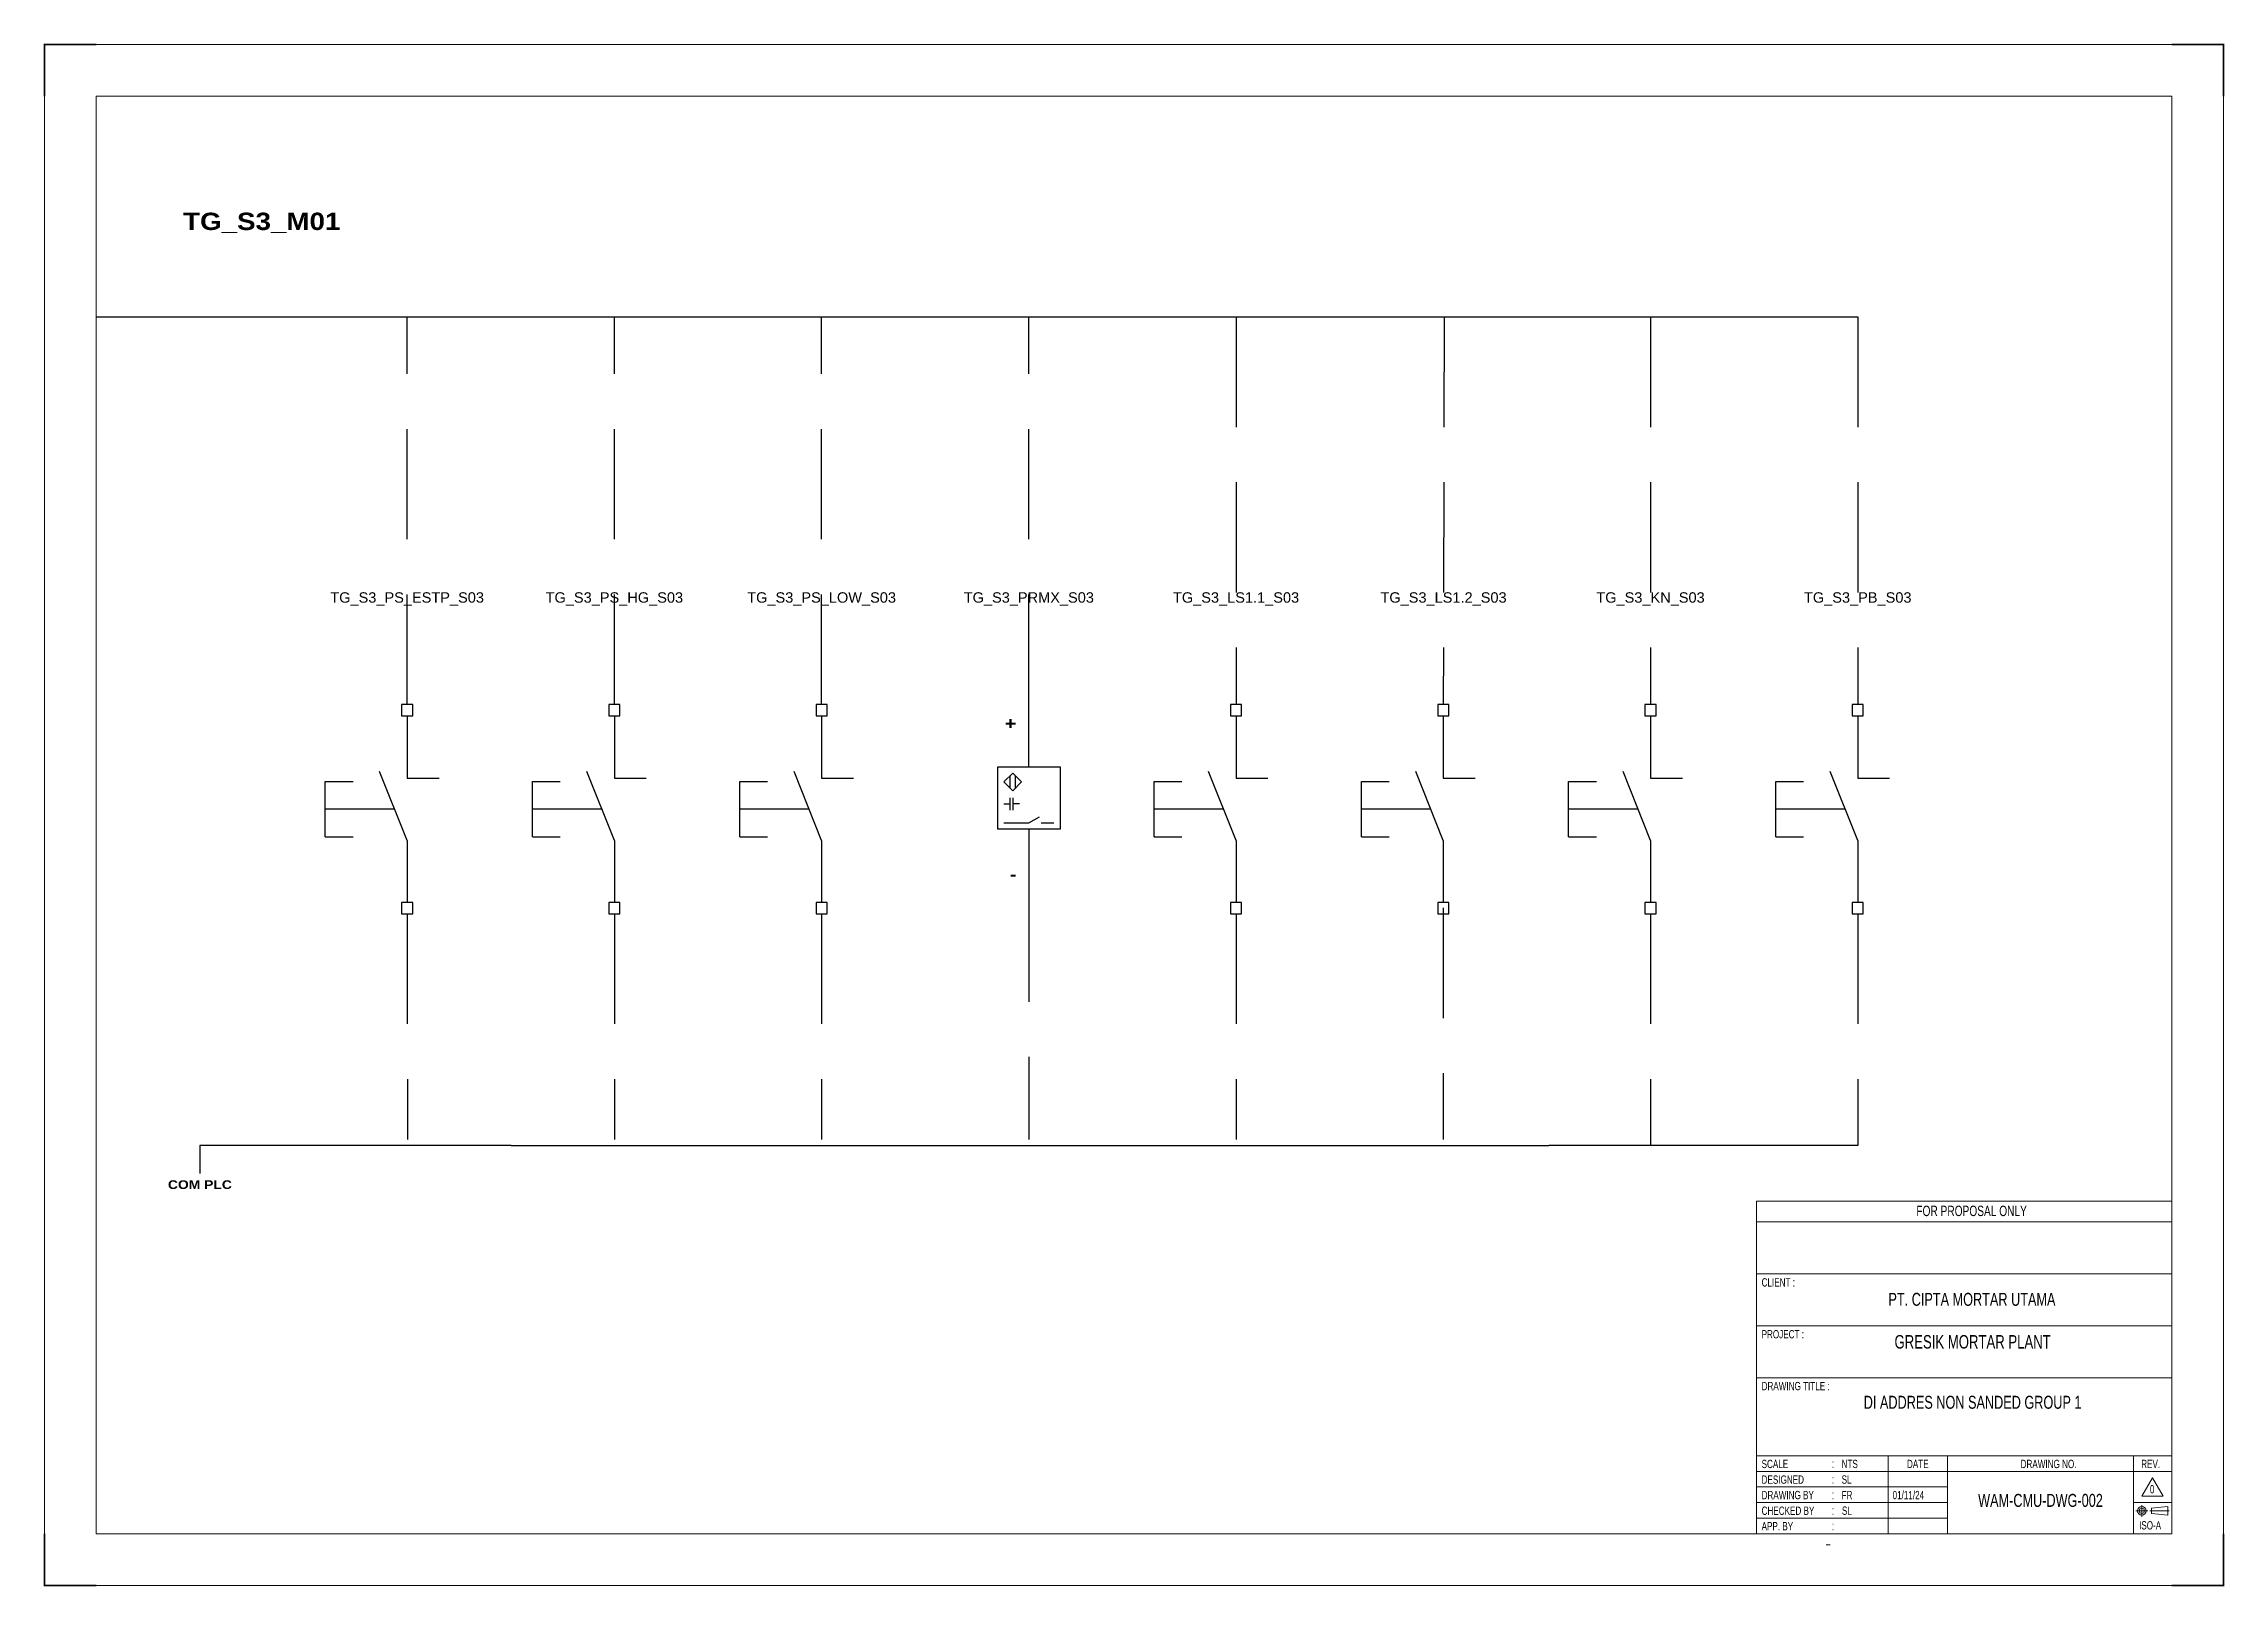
# Model space of a CAD drawing. Header units: centimetres. Extents: x -6233 to 67854, y 107 to 55669.
# Drawn here: x 46016 to 52298, y 42824 to 47268 of the extents above; entities that cross this region are included whole.
import ezdxf
from ezdxf.enums import TextEntityAlignment as Align

# ---------------------------------------------------------------- set-up
doc = ezdxf.new("R2010")
doc.units = ezdxf.units.CM
doc.header["$LTSCALE"] = 25.4
doc.linetypes.add('CENTER', pattern=[2, 1.25, -0.25, 0.25, -0.25])
doc.linetypes.add('HIDDEN', pattern=[0.375, 0.25, -0.125])
for name, color, linetype in [('1', 7, 'Continuous'), ('Etiket-Line-L', 7, 'Continuous'), ('EtIket-Line-S', 2, 'Continuous'), ('Etiket-Text-List0', 2, 'Continuous'), ('Etiket-Text-List1', 3, 'Continuous'), ('Etiket-Text-List2', 1, 'Continuous')]:
    doc.layers.add(name, color=color, linetype=linetype)
for name, color, linetype, lineweight in [('Center_line', 2, 'CENTER', 5), ('Etiket', 7, 'Continuous', 5), ('Object', 4, 'Continuous', 25)]:
    doc.layers.add(name, color=color, linetype=linetype, lineweight=lineweight)
doc.styles.add('Bold', font='ariblk.ttf', dxfattribs={"height": 25.4})
doc.styles.add('DIM', font='romans', dxfattribs={"height": 6.096})
doc.styles.get("Standard").update_dxf_attribs({"font": 'arial.ttf', "height": 25.4})

msp = doc.modelspace()

# ---------------------------------------------------------------- texts
at = {"ltscale": 500, "style": 'Bold'}
msp.add_text('TG_S3_M01', height=50, dxfattribs=at).set_placement((46417.4, 46730.9))
at = {"ltscale": 50}
for s, p in [('TG_S3_PS_ESTP_S03', (47062.9, 45672.4)), ('TG_S3_PS_HG_S03', (47659.9, 45672.4)), ('TG_S3_PS_LOW_S03', (48256.9, 45672.4)), ('TG_S3_PRMX_S03', (48853.9, 45672.4)), ('TG_S3_LS1.1_S03', (49450.9, 45672.4)), ('TG_S3_LS1.2_S03', (50048.6, 45672.4)), ('TG_S3_KN_S03', (50644.9, 45672.4)), ('TG_S3_PB_S03', (51241.9, 45672.4))]:
    msp.add_text(s, height=30, dxfattribs=at).set_placement(p, align=Align.MIDDLE_CENTER)
at = {"ltscale": 500, "style": 'Bold'}
msp.add_text('+', height=35.9, dxfattribs=at).set_placement((48818, 45327.9), align=Align.TOP_RIGHT)
msp.add_text('-', height=35.9, dxfattribs=at).set_placement((48818, 44846.9), align=Align.BOTTOM_RIGHT)
at = {"ltscale": 50, "style": 'Bold'}
msp.add_text('COM PLC', height=25, dxfattribs=at).set_placement((46465.9, 43993.6), align=Align.TOP_CENTER)

# ---------------------------------------------------------------- blocks, each defined once
blk = doc.blocks.new('x5 Out Line')
at = {"const_width": 0.3}
for points in [[(9.65, 286.71), (0, 286.71), (0, 277.06)], [(405.45, 277.06), (405.45, 286.71), (395.8, 286.71)], [(0, 9.65), (0, 0), (9.65, 0)], [(405.45, 9.65), (405.45, 0), (395.8, 0)]]:
    blk.add_lwpolyline(points, dxfattribs=at)
at = {"lineweight": 15}
blk.add_lwpolyline([(395.8, 9.65), (395.8, 277.06), (9.65, 277.06), (9.65, 9.65)], close=True, dxfattribs=at)
at = {"layer": 'EtIket-Line-S', "lineweight": 9, "ltscale": 0.5}
blk.add_lwpolyline([(0, 0), (405.45, 0), (405.45, 286.71), (0, 286.71)], close=True, dxfattribs=at)
blk = doc.blocks.new('A$C6CDB76E5')
at = {"lineweight": 15}
for p, q in [((-196.2, 0), (-196.2, 157.1)), ((-196.2, 157.1), (0, 157.1)), ((0, 0), (0, 157.1)), ((-196.2, 147.3), (0, 147.3)), ((-196.2, 122.8), (0, 122.8)), ((-196.2, 98.2), (0, 98.2)), ((-196.2, 73.7), (0, 73.7)), ((-196.2, 36.8), (0, 36.8)), ((-134, 0), (-134, 36.8)), ((-105.9, 0), (-105.9, 36.8)), ((-18.1, 0), (-18.1, 36.8)), ((-196.2, 29.4), (0, 29.4)), ((-196.2, 22.1), (-105.9, 22.1)), ((-196.2, 14.7), (-105.9, 14.7)), ((-18.1, 14.7), (0, 14.7)), ((-196.2, 7.4), (-105.9, 7.4))]:
    blk.add_line(p, q, dxfattribs=at)
at = {"layer": 'Center_line', "lineweight": 13}
for p, q in [((-16.9, 10.8), (-11.3, 10.8)), ((-14.1, 13.5), (-14.1, 8)), ((-10.3, 10.8), (-1.2, 10.8))]:
    blk.add_line(p, q, dxfattribs=at)
at = {"layer": 'Etiket-Line-L', "lineweight": 15}
for p, q in [((0, 0), (0, 122.6)), ((-196.2, 0), (0, 0))]:
    blk.add_line(p, q, dxfattribs=at)
blk.add_lwpolyline([(-9, 26.4), (-4, 17.7), (-14.1, 17.7)], close=True, dxfattribs=at)
at = {"layer": 'Object', "lineweight": 15}
blk.add_lwpolyline([(-9.5, 9.5), (-1.9, 8.7), (-1.9, 12.8), (-9.5, 12)], close=True, dxfattribs=at)
for radius in [2.03, 1.27]:
    blk.add_circle((-14.1, 10.8), radius, dxfattribs=at)
at = {"layer": '1', "color": 3, "lineweight": 9, "width": 0.7}
blk.add_text('ISO-A', height=3.91, dxfattribs=at).set_placement((-15.4, 2))
at = {"layer": 'Etiket-Text-List0', "lineweight": 13, "width": 0.7}
for s, height, p in [('CLIENT :', 3.92, (-193.8, 116.8)), ('PROJECT :', 3.92, (-193.8, 92.3)), ('DRAWING TITLE :', 3.923, (-193.8, 67.8)), ('SCALE', 3.92, (-193.8, 31)), (':', 4.17, (-160.6, 31)), ('DATE', 3.92, (-125.1, 31)), ('DRAWING NO.', 3.923, (-71.4, 31)), ('REV.', 3.92, (-14.4, 31)), ('DESIGNED', 3.92, (-193.8, 23.6)), (':', 4.17, (-160.6, 23.6)), ('CHECKED BY ', 3.923, (-193.8, 8.9)), ('DRAWING BY', 3.92, (-193.8, 16.3)), (':', 4.17, (-160.6, 16.3)), (':', 4.17, (-160.6, 8.9)), ('APP. BY ', 3.92, (-193.8, 1.6)), (':', 4.17, (-160.6, 1.6))]:
    blk.add_text(s, height=height, dxfattribs=at).set_placement(p)
at = {"layer": 'Etiket-Text-List1', "lineweight": 9, "width": 0.7}
for tag, p in [('1:XXXX', (-156, 31)), ('EN', (-156, 23.6)), ('DD/MM/YY', (-131.3, 23.6)), ('1', (-10.3, 19.1)), ('EN', (-156, 16.3)), ('EN', (-155.8, 8.9)), ('DD/MM/YY', (-131.3, 16.3)), ('DD/MM/YY', (-131.3, 8.9)), ('EN', (-155.7, 1.6)), ('DD/MM/YY', (-131.3, 1.6))]:
    blk.add_attdef(tag, p, '', height=3.92, dxfattribs=at)
at = {"layer": 'Etiket-Text-List2', "lineweight": 13, "width": 0.7}
for tag, height, p in [('FOR FABRICATION', 4.9, (-94.6, 150.1)), ('CLIENT_NAME', 6.13, (-94.1, 107.7)), ('PROJECT_1', 4.9, (-94.1, 87.5)), ('PROJECT_2', 4.9, (-94.1, 79.2)), ('DRAWING_TITLE1', 6.13, (-94.1, 59)), ('DRAWING_TITLE2', 6.13, (-94.1, 49.9)), ('DRAWING_TITLE3', 6.13, (-94.1, 40.1)), ('LDP-X-XXX-AR-01', 6.13, (-62, 12.7))]:
    blk.add_attdef(tag, text='', height=height, dxfattribs=at).set_placement(p, align=Align.CENTER)

# ---------------------------------------------------------------- linework, layer by layer
at = {"color": 146, "ltscale": 50, "true_color": 0x105689}
for p, q in [((46167.4, 46480.9), (46764.4, 46480.9)), ((46764.4, 46480.9), (47361.4, 46480.9)), ((47361.4, 46480.9), (47958.4, 46480.9)), ((47958.4, 46480.9), (48555.4, 46480.9)), ((48555.4, 46480.9), (49152.4, 46480.9)), ((49152.4, 46480.9), (49749.4, 46480.9)), ((49749.4, 46480.9), (50346.4, 46480.9)), ((50346.4, 46480.9), (50943.4, 46480.9)), ((50943.4, 46480.9), (51241.9, 46480.9)), ((47362.4, 44093.6), (46465.9, 44093.6)), ((46465.9, 44093.6), (46465.9, 44013.6)), ((47362.4, 44093.6), (48557.4, 44093.6)), ((48557.4, 44093.6), (48557.4, 44093.6)), ((48557.4, 44093.6), (49752.4, 44093.6)), ((49752.4, 44093.6), (50351.5, 44093.6)), ((51241.9, 44093.6), (50351.5, 44093.6))]:
    msp.add_line(p, q, dxfattribs=at)
at = {"color": 146, "linetype": 'HIDDEN', "ltscale": 50, "true_color": 0x105689}
for p, q in [((47062.9, 45363.8), (47062.9, 46480.9)), ((47659.9, 45363.8), (47659.9, 46480.9)), ((48256.9, 45363.8), (48256.9, 46480.9)), ((48853.9, 45363.8), (48853.9, 46480.9)), ((49450.9, 46480.9), (49450.9, 45363.8)), ((50050.4, 46480.9), (50047.9, 45363.8)), ((50644.9, 46480.9), (50644.9, 45363.8)), ((51241.9, 46480.9), (51241.9, 45363.8)), ((48853.9, 44825.4), (48853.9, 44110.7)), ((47062.9, 44761.4), (47063.7, 44110.7)), ((47659.9, 44761.4), (47659.9, 44110.7)), ((48256.9, 44761.4), (48256.9, 44110.7)), ((49450.9, 44761.4), (49450.9, 44110.7)), ((50047.9, 44778.4), (50047.9, 44110.7)), ((50644.9, 44761.4), (50644.9, 44093.6)), ((51241.9, 44761.4), (51241.9, 44093.6))]:
    msp.add_line(p, q, dxfattribs=at)
at = {"ltscale": 50}
for p, q in [((48853.9, 45184.3), (48853.9, 45363.8)), ((47062.9, 45331.8), (47062.9, 45152.3)), ((47659.9, 45331.8), (47659.9, 45152.3)), ((48256.9, 45331.8), (48256.9, 45152.3)), ((49450.9, 45331.8), (49450.9, 45152.3)), ((50047.9, 45331.8), (50047.9, 45152.3)), ((50644.9, 45331.8), (50644.9, 45152.3)), ((51241.9, 45331.8), (51241.9, 45152.3)), ((48782.2, 45077.6), (48800.1, 45077.6)), ((48827, 45077.6), (48809.1, 45077.6)), ((48853.9, 45004.8), (48853.9, 44825.4)), ((48889.8, 45022.8), (48925.7, 45022.8)), ((47062.9, 44972.8), (47062.9, 44793.4)), ((47659.9, 44972.8), (47659.9, 44793.4)), ((48256.9, 44972.8), (48256.9, 44793.4)), ((49450.9, 44972.8), (49450.9, 44793.4)), ((50047.9, 44972.8), (50047.9, 44793.4)), ((50644.9, 44972.8), (50644.9, 44793.4)), ((51241.9, 44972.8), (51241.9, 44793.4))]:
    msp.add_line(p, q, dxfattribs=at)
at = {"ltscale": 500}
for p, q in [((47062.9, 44972.8), (46983.7, 45170.9)), ((47659.9, 44972.8), (47580.7, 45170.9)), ((48256.9, 44972.8), (48177.7, 45170.9)), ((49450.9, 44972.8), (49371.7, 45170.9)), ((50047.9, 44972.8), (49968.7, 45170.9)), ((50644.9, 44972.8), (50565.7, 45170.9)), ((51241.9, 44972.8), (51162.7, 45170.9)), ((46827, 44982.6), (46827, 45142.6)), ((46827, 45142.6), (46907, 45142.6)), ((47062.9, 45152.3), (47154.7, 45152.3)), ((47424, 44982.6), (47424, 45142.6)), ((47424, 45142.6), (47504, 45142.6)), ((47659.9, 45152.3), (47751.7, 45152.3)), ((48021, 44982.6), (48021, 45142.6)), ((48021, 45142.6), (48101, 45142.6)), ((48256.9, 45152.3), (48348.7, 45152.3)), ((49215, 44982.6), (49215, 45142.6)), ((49215, 45142.6), (49295, 45142.6)), ((49450.9, 45152.3), (49542.7, 45152.3)), ((49812, 44982.6), (49812, 45142.6)), ((49812, 45142.6), (49892, 45142.6)), ((50047.9, 45152.3), (50139.7, 45152.3)), ((50409, 44982.6), (50409, 45142.6)), ((50409, 45142.6), (50489, 45142.6)), ((50644.9, 45152.3), (50736.7, 45152.3)), ((51006, 44982.6), (51006, 45142.6)), ((51006, 45142.6), (51086, 45142.6)), ((51241.9, 45152.3), (51333.7, 45152.3)), ((47027, 45062.6), (46827, 45062.6)), ((47624, 45062.6), (47424, 45062.6)), ((48221, 45062.6), (48021, 45062.6)), ((49415, 45062.6), (49215, 45062.6)), ((50012, 45062.6), (49812, 45062.6)), ((50609, 45062.6), (50409, 45062.6)), ((51206, 45062.6), (51006, 45062.6)), ((46827, 44982.6), (46907, 44982.6)), ((47424, 44982.6), (47504, 44982.6)), ((48021, 44982.6), (48101, 44982.6)), ((49215, 44982.6), (49295, 44982.6)), ((49812, 44982.6), (49892, 44982.6)), ((50409, 44982.6), (50489, 44982.6)), ((51006, 44982.6), (51086, 44982.6))]:
    msp.add_line(p, q, dxfattribs=at)
for points in [[(47046.9, 45331.8), (47078.9, 45331.8), (47078.9, 45363.8), (47046.9, 45363.8)], [(47643.9, 45331.8), (47675.9, 45331.8), (47675.9, 45363.8), (47643.9, 45363.8)], [(48240.9, 45331.8), (48272.9, 45331.8), (48272.9, 45363.8), (48240.9, 45363.8)], [(49434.9, 45331.8), (49466.9, 45331.8), (49466.9, 45363.8), (49434.9, 45363.8)], [(50031.9, 45331.8), (50063.9, 45331.8), (50063.9, 45363.8), (50031.9, 45363.8)], [(50628.9, 45331.8), (50660.9, 45331.8), (50660.9, 45363.8), (50628.9, 45363.8)], [(51225.9, 45331.8), (51257.9, 45331.8), (51257.9, 45363.8), (51225.9, 45363.8)], [(47046.9, 44761.4), (47078.9, 44761.4), (47078.9, 44793.4), (47046.9, 44793.4)], [(47643.9, 44761.4), (47675.9, 44761.4), (47675.9, 44793.4), (47643.9, 44793.4)], [(48240.9, 44761.4), (48272.9, 44761.4), (48272.9, 44793.4), (48240.9, 44793.4)], [(49434.9, 44761.4), (49466.9, 44761.4), (49466.9, 44793.4), (49434.9, 44793.4)], [(50031.9, 44761.4), (50063.9, 44761.4), (50063.9, 44793.4), (50031.9, 44793.4)], [(50628.9, 44761.4), (50660.9, 44761.4), (50660.9, 44793.4), (50628.9, 44793.4)], [(51225.9, 44761.4), (51257.9, 44761.4), (51257.9, 44793.4), (51225.9, 44793.4)]]:
    msp.add_lwpolyline(points, close=True, dxfattribs=at)
at = {"ltscale": 50}
for points in [[(48764.2, 45184.3), (48943.7, 45184.3), (48943.7, 45004.8), (48764.2, 45004.8)], [(48807.5, 45115.6), (48782.2, 45141), (48807.5, 45166.4), (48832.9, 45141)]]:
    msp.add_lwpolyline(points, close=True, dxfattribs=at)
for points in [[(48800.4, 45122.8), (48800.4, 45159.2)], [(48814.7, 45159.2), (48814.7, 45122.8)], [(48800.1, 45059.7), (48800.1, 45077.6), (48800.1, 45095.6)], [(48809.1, 45059.7), (48809.1, 45077.6), (48809.1, 45095.6)], [(48782.2, 45022.8), (48853.9, 45022.8), (48885, 45040.7)]]:
    msp.add_lwpolyline(points, dxfattribs=at)

# ---------------------------------------------------------------- block references
at = {"layer": 'Etiket', "lineweight": 0}
ref = msp.add_blockref('A$C6CDB76E5', (52146.3, 42975.6), dxfattribs=dict(at, xscale=6.095870930054101, yscale=6.095870930054101, zscale=6.095870930054101))
ref.add_attrib('FOR FABRICATION', 'FOR PROPOSAL ONLY', dxfattribs={"layer": 'Etiket-Text-List2', "lineweight": 13, "height": 29.894, "width": 0.7}).set_placement((51569.9, 43890.5), align=Align.CENTER)
ref.add_attrib('CLIENT_NAME', 'PT. CIPTA MORTAR UTAMA', dxfattribs={"layer": 'Etiket-Text-List2', "lineweight": 13, "height": 37.368, "width": 0.7}).set_placement((51570.9, 43632), align=Align.CENTER)
ref.add_attrib('PROJECT_1', 'GRESIK MORTAR PLANT', dxfattribs={"layer": 'Etiket-Text-List2', "lineweight": 13, "height": 38.709, "width": 0.7}).set_placement((51572.8, 43509), align=Align.CENTER)
ref.add_attrib('DRAWING_TITLE1', 'DI ADDRES NON SANDED GROUP 1', dxfattribs={"layer": 'Etiket-Text-List2', "lineweight": 13, "height": 37.368, "width": 0.7}).set_placement((51572.8, 43335.5), align=Align.CENTER)
ref.add_attrib('1:XXXX', 'NTS', (51195.4, 43164.6), dxfattribs={"layer": 'Etiket-Text-List1', "lineweight": 13, "height": 23.92, "width": 0.7})
ref.add_attrib('EN', 'SL', (51195.4, 43119.7), dxfattribs={"layer": 'Etiket-Text-List1', "lineweight": 13, "height": 23.92, "width": 0.7})
ref.add_attrib('EN', 'FR', (51195.4, 43074.9), dxfattribs={"layer": 'Etiket-Text-List1', "lineweight": 13, "height": 23.92, "width": 0.7})
ref.add_attrib('DD/MM/YY', '01/11/24', (51342.2, 43074.9), dxfattribs={"layer": 'Etiket-Text-List1', "lineweight": 13, "height": 23.92, "width": 0.7})
ref.add_attrib('EN', 'SL', (51196.3, 43030), dxfattribs={"layer": 'Etiket-Text-List1', "lineweight": 13, "height": 23.92, "width": 0.7})
ref.add_attrib('LDP-X-XXX-AR-01', 'WAM-CMU-DWG-002', dxfattribs={"layer": 'Etiket-Text-List2', "lineweight": 15, "height": 37.368, "width": 0.7}).set_placement((51768.3, 43052.9), align=Align.CENTER)
ref.add_attrib('1', '0', (52083.5, 43091.8), dxfattribs={"layer": 'Etiket-Text-List1', "lineweight": 13, "height": 23.9, "width": 0.7})
at = {"layer": 'Etiket-Line-L', "lineweight": 0}
ref = msp.add_blockref('x5 Out Line', (46018, 42826.2), dxfattribs=dict(at, xscale=15.48351216233742, yscale=15.48351216233742, zscale=15.48351216233742))
ref.add_attrib('FILE_NAME', '-', (51148.1, 42934.1), dxfattribs={"layer": 'Etiket-Text-List1', "lineweight": 13, "height": 21.7, "style": 'DIM', "width": 0.7})

msp.set_redraw_order([(e.dxf.handle, doc.entitydb.next_handle()) for e in msp.query("TEXT MTEXT ATTDEF DIMENSION ARC_DIMENSION")])  # texts and dimensions are drawn at this point

doc.saveas('drawing.dxf')
